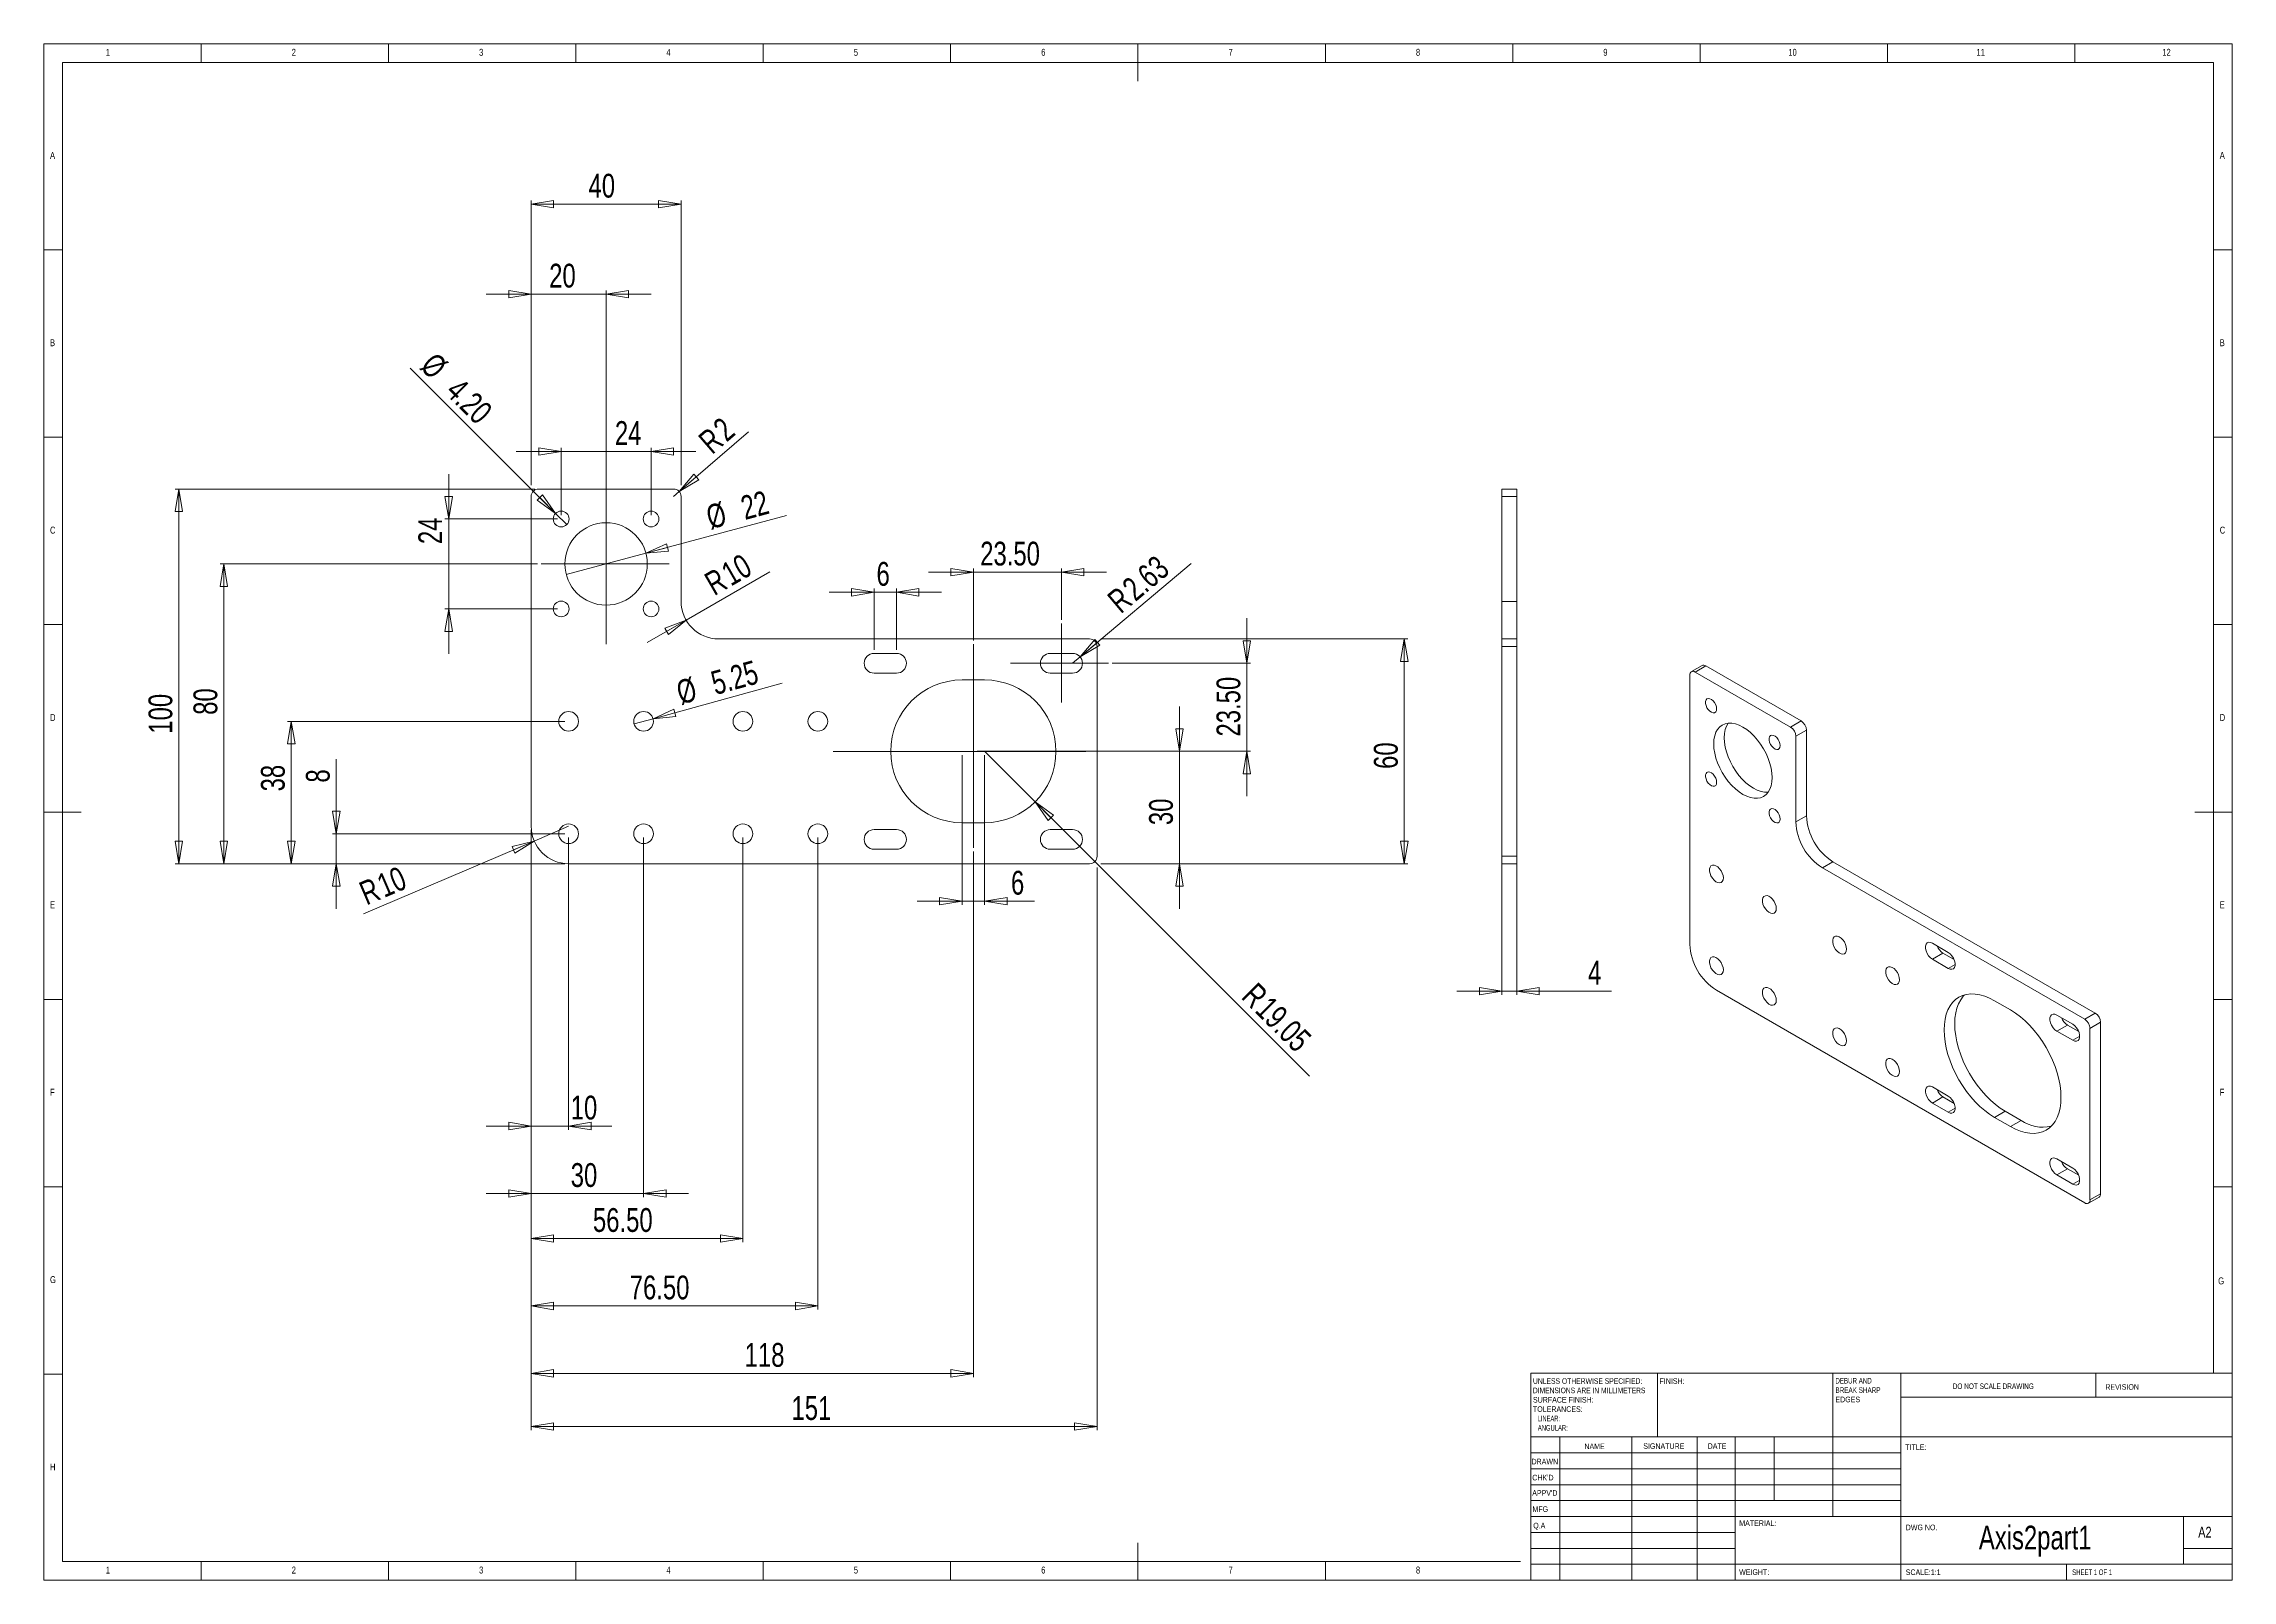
# Model space of a CAD drawing. Header units: millimetres. Extents: x 5 to 589, y 5 to 415.
import ezdxf

# ---------------------------------------------------------------- set-up
doc = ezdxf.new("R2010")
doc.units = ezdxf.units.MM
doc.layers.add('FORMAT', color=7, linetype='Continuous', lineweight=0)
doc.styles.add('SLDTEXTSTYLE0', font='TXT', dxfattribs={"width": 0.75})
doc.styles.add('SLDTEXTSTYLE1', font='TXT', dxfattribs={"width": 0.6375})
doc.styles.add('SLDTEXTSTYLE2', font='TXT', dxfattribs={"width": 0.6875})
doc.styles.add('SLDTEXTSTYLE3', font='TXT', dxfattribs={"width": 0.65625})
doc.styles.add('SLDTEXTSTYLE4', font='TXT', dxfattribs={"width": 0.675})
doc.styles.add('SLDTEXTSTYLE5', font='TXT', dxfattribs={"width": 0.72})
doc.styles.add('SLDTEXTSTYLE6', font='TXT', dxfattribs={"width": 0.708333})
doc.styles.add('SLDTEXTSTYLE7', font='TXT', dxfattribs={"width": 0.609375})
doc.styles.add('SLDTEXTSTYLE8', font='TXT', dxfattribs={"width": 0.625})
doc.dimstyles.new('SLDDIMSTYLE0', dxfattribs={"dimtxt": 6.35, "dimasz": 5.9944, "dimexe": 0, "dimexo": 0.0625, "dimgap": 1.5875, "dimtad": 1, "dimtoh": 1, "dimzin": 4, "dimdsep": 46, "dimtxsty": 'SLDTEXTSTYLE0', "dimblk1": 'CLOSED', "dimblk2": 'CLOSED', "dimsah": 1, "dimcen": 0.09, "dimadec": 0, "dimazin": 0, "dimtfac": 1, "dimtofl": 0, "dimtmove": 0, "dimatfit": 3, "dimldrblk": 'CLOSED', "dimfxl": 1, "dimtolj": 1, "dimtzin": 12, "dimarcsym": 0})
doc.dimstyles.new('SLDDIMSTYLE1', dxfattribs={"dimtxt": 6.35, "dimasz": 5.9944, "dimexe": 0, "dimexo": 0.0625, "dimgap": 1.5875, "dimtad": 1, "dimtoh": 1, "dimzin": 12, "dimdsep": 46, "dimtxsty": 'SLDTEXTSTYLE0', "dimblk1": 'CLOSED', "dimblk2": 'CLOSED', "dimsah": 1, "dimcen": 0.09, "dimadec": 0, "dimazin": 0, "dimtfac": 1, "dimtofl": 0, "dimtmove": 0, "dimatfit": 3, "dimldrblk": 'CLOSED', "dimfxl": 1, "dimtolj": 1, "dimtzin": 12, "dimarcsym": 0})
doc.dimstyles.new('SLDDIMSTYLE2', dxfattribs={"dimtxt": 6.35, "dimasz": 5.9944, "dimexe": 0, "dimexo": 0.0625, "dimgap": 1.5875, "dimtad": 1, "dimtoh": 1, "dimzin": 12, "dimdsep": 46, "dimtxsty": 'SLDTEXTSTYLE0', "dimblk1": 'CLOSED', "dimblk2": 'CLOSED', "dimsah": 1, "dimcen": 0.09, "dimadec": 0, "dimazin": 0, "dimtfac": 1, "dimtofl": 0, "dimtmove": 0, "dimatfit": 3, "dimldrblk": 'CLOSED', "dimfxl": 1, "dimtolj": 1, "dimtzin": 12, "dimarcsym": 0})
doc.dimstyles.new('SLDDIMSTYLE3', dxfattribs={"dimtxt": 6.35, "dimasz": 5.9944, "dimexe": 0, "dimexo": 0.0625, "dimgap": 1.5875, "dimtad": 1, "dimtoh": 1, "dimzin": 12, "dimdsep": 46, "dimtxsty": 'SLDTEXTSTYLE0', "dimblk1": 'CLOSED', "dimblk2": 'CLOSED', "dimsah": 1, "dimcen": 0.09, "dimadec": 0, "dimazin": 0, "dimtfac": 1, "dimtmove": 0, "dimatfit": 3, "dimldrblk": 'CLOSED', "dimfxl": 1, "dimtolj": 1, "dimtzin": 12, "dimarcsym": 0})
doc.dimstyles.new('SLDDIMSTYLE4', dxfattribs={"dimtxt": 6.35, "dimasz": 5.9944, "dimexe": 0, "dimexo": 0.0625, "dimgap": 1.5875, "dimtad": 1, "dimtoh": 1, "dimzin": 4, "dimdsep": 46, "dimtxsty": 'SLDTEXTSTYLE0', "dimblk1": 'CLOSED', "dimblk2": 'CLOSED', "dimsah": 1, "dimcen": 0.09, "dimadec": 0, "dimazin": 0, "dimtfac": 1, "dimtmove": 0, "dimatfit": 3, "dimldrblk": 'CLOSED', "dimfxl": 1, "dimtolj": 1, "dimtzin": 12, "dimarcsym": 0})
doc.dimstyles.new('SLDDIMSTYLE5', dxfattribs={"dimtxt": 6.35, "dimasz": 5.9944, "dimexe": 0, "dimexo": 0.0625, "dimgap": 1.5875, "dimtad": 1, "dimtoh": 1, "dimzin": 12, "dimdsep": 46, "dimtxsty": 'SLDTEXTSTYLE0', "dimblk1": 'CLOSED', "dimblk2": 'CLOSED', "dimsah": 1, "dimcen": 0.09, "dimadec": 0, "dimazin": 0, "dimtfac": 1, "dimtofl": 0, "dimtmove": 0, "dimatfit": 3, "dimldrblk": 'CLOSED', "dimfxl": 1, "dimtolj": 1, "dimtzin": 12, "dimarcsym": 0})

msp = doc.modelspace()

# ---------------------------------------------------------------- texts
at = {"color": 7, "linetype": 'Continuous', "lineweight": 0, "attachment_point": 1}
for s, insert, char_height, style in [('1', (21.583, 413.646), 1.852, 'SLDTEXTSTYLE0'), ('2', (71.167, 413.646), 1.852, 'SLDTEXTSTYLE0'), ('3', (121.167, 413.646), 1.852, 'SLDTEXTSTYLE0'), ('4', (171.167, 413.646), 1.852, 'SLDTEXTSTYLE0'), ('5', (221.167, 413.646), 1.852, 'SLDTEXTSTYLE0'), ('6', (271.167, 413.646), 1.852, 'SLDTEXTSTYLE0'), ('7', (321.167, 413.646), 1.852, 'SLDTEXTSTYLE0'), ('8', (371.167, 413.646), 1.852, 'SLDTEXTSTYLE0'), ('9', (421.167, 413.646), 1.852, 'SLDTEXTSTYLE0'), ('10', (470.542, 413.646), 1.8521, 'SLDTEXTSTYLE0'), ('11', (520.75, 413.646), 1.8521, 'SLDTEXTSTYLE0'), ('12', (570.333, 413.646), 1.8521, 'SLDTEXTSTYLE0'), ('A', (6.667, 386.146), 1.852, 'SLDTEXTSTYLE0'), ('A', (585.667, 386.146), 1.852, 'SLDTEXTSTYLE0'), ('B', (6.667, 336.146), 1.852, 'SLDTEXTSTYLE0'), ('B', (585.667, 336.146), 1.852, 'SLDTEXTSTYLE0'), ('C', (6.667, 286.146), 1.852, 'SLDTEXTSTYLE0'), ('C', (585.667, 286.146), 1.852, 'SLDTEXTSTYLE0'), ('D', (6.667, 236.146), 1.852, 'SLDTEXTSTYLE0'), ('D', (585.667, 236.146), 1.852, 'SLDTEXTSTYLE0'), ('E', (6.667, 186.146), 1.852, 'SLDTEXTSTYLE0'), ('E', (585.667, 186.146), 1.852, 'SLDTEXTSTYLE0'), ('F', (6.667, 136.146), 1.852, 'SLDTEXTSTYLE0'), ('F', (585.667, 136.146), 1.852, 'SLDTEXTSTYLE0'), ('G', (6.667, 86.146), 1.852, 'SLDTEXTSTYLE0'), ('G', (585.252, 85.802), 1.852, 'SLDTEXTSTYLE0'), ('FINISH:', (436.171, 58.902), 1.5, 'SLDTEXTSTYLE0'), ('DO NOT SCALE DRAWING', (514.415, 57.515), 1.5, 'SLDTEXTSTYLE2'), ('REVISION', (555.128, 57.317), 1.5, 'SLDTEXTSTYLE0'), ('NAME', (416.122, 41.484), 1.5, 'SLDTEXTSTYLE0'), ('SIGNATURE', (431.834, 41.544), 1.5, 'SLDTEXTSTYLE0'), ('DATE', (449.015, 41.559), 1.5, 'SLDTEXTSTYLE0'), ('TITLE:', (501.756, 41.261), 1.5, 'SLDTEXTSTYLE0'), ('H', (6.667, 36.146), 1.852, 'SLDTEXTSTYLE0'), ('DRAWN', (402.012, 37.412), 1.5, 'SLDTEXTSTYLE0'), ("CHK'D", (402.21, 33.137), 1.5, 'SLDTEXTSTYLE0'), ("APPV'D", (402.202, 29.047), 1.5, 'SLDTEXTSTYLE0'), ('MFG', (402.255, 24.716), 1.5, 'SLDTEXTSTYLE0'), ('Q.A', (402.469, 20.332), 1.5, 'SLDTEXTSTYLE0'), ('MATERIAL:', (457.446, 20.968), 1.5, 'SLDTEXTSTYLE0'), ('DWG NO.', (501.874, 19.851), 1.5, 'SLDTEXTSTYLE0'), ('Axis2part1', (521.383, 19.557), 6.35, 'SLDTEXTSTYLE0'), ('A2', (579.921, 19.266), 2.9104, 'SLDTEXTSTYLE0'), ('1', (21.583, 8.646), 1.852, 'SLDTEXTSTYLE0'), ('2', (71.167, 8.646), 1.852, 'SLDTEXTSTYLE0'), ('3', (121.167, 8.646), 1.852, 'SLDTEXTSTYLE0'), ('4', (171.167, 8.646), 1.852, 'SLDTEXTSTYLE0'), ('5', (221.167, 8.646), 1.852, 'SLDTEXTSTYLE0'), ('6', (271.167, 8.646), 1.852, 'SLDTEXTSTYLE0'), ('7', (321.167, 8.646), 1.852, 'SLDTEXTSTYLE0'), ('8', (371.167, 8.646), 1.852, 'SLDTEXTSTYLE0'), ('WEIGHT: ', (457.418, 7.932), 1.4986, 'SLDTEXTSTYLE0'), ('SCALE:1:1', (501.874, 7.883), 1.5, 'SLDTEXTSTYLE0'), ('SHEET 1 OF 1', (546.278, 7.883), 1.5, 'SLDTEXTSTYLE1')]:
    msp.add_mtext(s, dxfattribs=dict(at, insert=insert, char_height=char_height, style=style))

# ---------------------------------------------------------------- blocks, each defined once
blk = doc.blocks.new('SW_NOTE_0')
at = {"color": 0, "linetype": 'Continuous', "lineweight": 0, "char_height": 1.5, "attachment_point": 1}
for s, insert, style in [('DEBUR AND ', (0, 1.92), 'SLDTEXTSTYLE3'), ('BREAK SHARP ', (0, -0.58), 'SLDTEXTSTYLE4'), ('EDGES', (0, -3.08), 'SLDTEXTSTYLE0')]:
    blk.add_mtext(s, dxfattribs=dict(at, insert=insert, style=style))
blk = doc.blocks.new('SW_NOTE_1')
at = {"color": 0, "linetype": 'Continuous', "lineweight": 0, "char_height": 1.5, "attachment_point": 1}
for s, insert, style in [('UNLESS OTHERWISE SPECIFIED:', (0, 1.92), 'SLDTEXTSTYLE5'), ('TOLERANCES:', (0, -5.58), 'SLDTEXTSTYLE0'), ('SURFACE FINISH:', (0, -3.08), 'SLDTEXTSTYLE0'), ('DIMENSIONS ARE IN MILLIMETERS', (0, -0.58), 'SLDTEXTSTYLE6'), ('   ANGULAR:', (0, -10.58), 'SLDTEXTSTYLE8'), ('   LINEAR:', (0, -8.08), 'SLDTEXTSTYLE7')]:
    blk.add_mtext(s, dxfattribs=dict(at, insert=insert, style=style))
blk = doc.blocks.new('_Closed')
at = {"color": 0, "linetype": 'ByBlock', "lineweight": -2}
for p, q in [((-1, 0.166667), (0, 0)), ((-1, 0.166667), (-1, -0.166667)), ((0, 0), (-1, -0.166667)), ((0, 0), (-1, 0))]:
    blk.add_line(p, q, dxfattribs=at)
blk = doc.blocks.new('*D4')
at = {"layer": 'FORMAT'}
for p, q in [((253.06, 255.77), (253.06, 275.01)), ((276.56, 261.3), (276.56, 275.01)), ((253.06, 274.02), (241.07, 274.02)), ((276.56, 274.02), (253.06, 274.02)), ((276.56, 274.02), (288.55, 274.02))]:
    blk.add_line(p, q, dxfattribs=at)
at = {"layer": 'FORMAT', "xscale": 5.9944, "yscale": 5.9944}
for p, rotation in [((253.06, 274.02, 0.1), 360), ((276.56, 274.02, 0.1), 180)]:
    blk.add_blockref('_Closed', p, dxfattribs=dict(at, rotation=rotation))
at = {"layer": 'FORMAT', "insert": (254.89, 282.13), "char_height": 6.35, "attachment_point": 1, "style": 'SLDTEXTSTYLE0'}
blk.add_mtext('23.50', dxfattribs=at)
blk = doc.blocks.new('*D5')
at = {"layer": 'FORMAT'}
for p, q in [((135.06, 205.2), (135.06, 59.2)), ((253.06, 199.49), (253.06, 59.2)), ((253.06, 60.19), (135.06, 60.19))]:
    blk.add_line(p, q, dxfattribs=at)
at = {"layer": 'FORMAT', "xscale": 5.9944, "yscale": 5.9944, "rotation": 180}
blk.add_blockref('_Closed', (135.06, 60.19, 0.1), dxfattribs=at)
at = {"layer": 'FORMAT', "xscale": 5.9944, "yscale": 5.9944}
blk.add_blockref('_Closed', (253.06, 60.19, 0.1), dxfattribs=at)
at = {"layer": 'FORMAT', "insert": (192.04, 68.3), "char_height": 6.35, "attachment_point": 1, "style": 'SLDTEXTSTYLE0'}
blk.add_mtext('118', dxfattribs=at)
blk = doc.blocks.new('*D6')
at = {"layer": 'FORMAT'}
for p, q in [((326.06, 249.69), (326.06, 261.68)), ((290.07, 249.69), (327.05, 249.69)), ((326.06, 249.69), (326.06, 226.19)), ((284.04, 226.19), (327.05, 226.19)), ((326.06, 226.19), (326.06, 214.2))]:
    blk.add_line(p, q, dxfattribs=at)
at = {"layer": 'FORMAT', "xscale": 5.9944, "yscale": 5.9944}
for p, rotation in [((326.06, 249.69, 0.1), 270), ((326.06, 226.19, 0.1), 90)]:
    blk.add_blockref('_Closed', p, dxfattribs=dict(at, rotation=rotation))
at = {"layer": 'FORMAT', "insert": (317.95, 230.14), "char_height": 6.35, "attachment_point": 1, "rotation": 90, "style": 'SLDTEXTSTYLE0'}
blk.add_mtext('23.50', dxfattribs=at)
blk = doc.blocks.new('*D7')
at = {"layer": 'FORMAT'}
for p, q in [((136.75, 276.19), (52.07, 276.19)), ((53.06, 276.19), (53.06, 196.19)), ((144.07, 196.19), (52.07, 196.19))]:
    blk.add_line(p, q, dxfattribs=at)
at = {"layer": 'FORMAT', "xscale": 5.9944, "yscale": 5.9944}
for p, rotation in [((53.06, 276.19, 0.1), 90), ((53.06, 196.19, 0.1), 270)]:
    blk.add_blockref('_Closed', p, dxfattribs=dict(at, rotation=rotation))
at = {"layer": 'FORMAT', "insert": (44.95, 235.93), "char_height": 6.35, "attachment_point": 1, "rotation": 90, "style": 'SLDTEXTSTYLE0'}
blk.add_mtext('80', dxfattribs=at)
blk = doc.blocks.new('*D8')
at = {"layer": 'FORMAT'}
for p, q in [((287.05, 256.19), (369.05, 256.19)), ((368.06, 196.19), (368.06, 256.19)), ((287.05, 196.19), (369.05, 196.19))]:
    blk.add_line(p, q, dxfattribs=at)
at = {"layer": 'FORMAT', "xscale": 5.9944, "yscale": 5.9944}
for p, rotation in [((368.06, 256.19, -1.4), 90), ((368.06, 196.19, -1.4), 270)]:
    blk.add_blockref('_Closed', p, dxfattribs=dict(at, rotation=rotation))
at = {"layer": 'FORMAT', "insert": (359.95, 221.5), "char_height": 6.35, "attachment_point": 1, "rotation": 90, "style": 'SLDTEXTSTYLE0'}
blk.add_mtext('60', dxfattribs=at)
blk = doc.blocks.new('*D9')
at = {"layer": 'FORMAT'}
for p, q in [((135.06, 297.18), (135.06, 373.18)), ((175.06, 372.19), (135.06, 372.19)), ((175.06, 297.18), (175.06, 373.18))]:
    blk.add_line(p, q, dxfattribs=at)
at = {"layer": 'FORMAT', "xscale": 5.9944, "yscale": 5.9944, "rotation": 180}
blk.add_blockref('_Closed', (135.06, 372.19, -1.4), dxfattribs=at)
at = {"layer": 'FORMAT', "xscale": 5.9944, "yscale": 5.9944}
blk.add_blockref('_Closed', (175.06, 372.19, -1.4), dxfattribs=at)
at = {"layer": 'FORMAT', "insert": (150.37, 380.3), "char_height": 6.35, "attachment_point": 1, "style": 'SLDTEXTSTYLE0'}
blk.add_mtext('40', dxfattribs=at)
blk = doc.blocks.new('*D10')
at = {"layer": 'FORMAT'}
for q in [(198.74, 274.09), (166.02, 255.19)]:
    blk.add_line((176.4, 261.19), q, dxfattribs=at)
at = {"layer": 'FORMAT', "xscale": 5.9944, "yscale": 5.9944, "rotation": 30}
blk.add_blockref('_Closed', (176.4, 261.19, -1.4), dxfattribs=at)
at = {"layer": 'FORMAT', "char_height": 6.35, "attachment_point": 1, "rotation": 30, "style": 'SLDTEXTSTYLE0'}
for s, insert in [('R', (180.74, 273.06)), ('10', (185.19, 275.63))]:
    blk.add_mtext(s, dxfattribs=dict(at, insert=insert))
blk = doc.blocks.new('*D11')
at = {"layer": 'FORMAT'}
for q in [(203.18, 289.08), (144.44, 273.34)]:
    blk.add_line((165.69, 279.04), q, dxfattribs=at)
at = {"layer": 'FORMAT', "xscale": 5.9944, "yscale": 5.9944, "rotation": 195}
blk.add_blockref('_Closed', (165.69, 279.04, -1.4), dxfattribs=at)
at = {"layer": 'FORMAT', "char_height": 6.35, "attachment_point": 1, "rotation": 15, "style": 'SLDTEXTSTYLE0'}
for s, insert in [('%%c', (181.25, 291.56)), ('22', (190.49, 294.04))]:
    blk.add_mtext(s, dxfattribs=dict(at, insert=insert))
blk = doc.blocks.new('*D12')
at = {"layer": 'FORMAT'}
for p, q in [((135.06, 348.19), (123.07, 348.19)), ((135.06, 297.18), (135.06, 349.18)), ((155.06, 348.19), (135.06, 348.19)), ((155.06, 277.18), (155.06, 349.18)), ((155.06, 348.19), (167.05, 348.19))]:
    blk.add_line(p, q, dxfattribs=at)
at = {"layer": 'FORMAT', "xscale": 5.9944, "yscale": 5.9944}
for p, rotation in [((135.06, 348.19, -1.4), 360), ((155.06, 348.19, -1.4), 180)]:
    blk.add_blockref('_Closed', p, dxfattribs=dict(at, rotation=rotation))
at = {"layer": 'FORMAT', "insert": (139.87, 356.3), "char_height": 6.35, "attachment_point": 1, "style": 'SLDTEXTSTYLE0'}
blk.add_mtext('20', dxfattribs=at)
blk = doc.blocks.new('*D13')
at = {"layer": 'FORMAT'}
for p, q in [((135.06, 195.2), (135.06, 45.02)), ((286.06, 195.2), (286.06, 45.02)), ((135.06, 46.01), (286.06, 46.01))]:
    blk.add_line(p, q, dxfattribs=at)
at = {"layer": 'FORMAT', "xscale": 5.9944, "yscale": 5.9944}
for p, rotation in [((135.06, 46.01, -1.4), 180), ((286.06, 46.01, -1.4), 360)]:
    blk.add_blockref('_Closed', p, dxfattribs=dict(at, rotation=rotation))
at = {"layer": 'FORMAT', "insert": (204.53, 54.12), "char_height": 6.35, "attachment_point": 1, "style": 'SLDTEXTSTYLE0'}
blk.add_mtext('151', dxfattribs=at)
blk = doc.blocks.new('*D14')
at = {"layer": 'FORMAT'}
for p, q in [((308.06, 226.19), (308.06, 238.18)), ((254.05, 226.19), (309.05, 226.19)), ((308.06, 226.19), (308.06, 196.19)), ((287.05, 196.19), (309.05, 196.19)), ((308.06, 196.19), (308.06, 184.2))]:
    blk.add_line(p, q, dxfattribs=at)
at = {"layer": 'FORMAT', "xscale": 5.9944, "yscale": 5.9944}
for p, rotation in [((308.06, 226.19, -1.4), 270), ((308.06, 196.19, -1.4), 90)]:
    blk.add_blockref('_Closed', p, dxfattribs=dict(at, rotation=rotation))
at = {"layer": 'FORMAT', "insert": (299.95, 206.5), "char_height": 6.35, "attachment_point": 1, "rotation": 90, "style": 'SLDTEXTSTYLE0'}
blk.add_mtext('30', dxfattribs=at)
blk = doc.blocks.new('*D15')
at = {"layer": 'FORMAT'}
for p, q in [((250.06, 225.2), (250.06, 185.2)), ((256.06, 225.2), (256.06, 185.2)), ((250.06, 186.19), (238.07, 186.19)), ((250.06, 186.19), (256.06, 186.19)), ((256.06, 186.19), (269.38, 186.19))]:
    blk.add_line(p, q, dxfattribs=at)
at = {"layer": 'FORMAT', "xscale": 5.9944, "yscale": 5.9944}
blk.add_blockref('_Closed', (250.06, 186.19, -1.4), dxfattribs=at)
at = {"layer": 'FORMAT', "xscale": 5.9944, "yscale": 5.9944, "rotation": 180}
blk.add_blockref('_Closed', (256.06, 186.19, -1.4), dxfattribs=at)
at = {"layer": 'FORMAT', "insert": (263.11, 194.3), "char_height": 6.35, "attachment_point": 1, "style": 'SLDTEXTSTYLE0'}
blk.add_mtext('6', dxfattribs=at)
blk = doc.blocks.new('*D16')
at = {"layer": 'FORMAT'}
for p, q in [((226.56, 253.3), (226.56, 269.61)), ((232.56, 253.3), (232.56, 269.61)), ((226.56, 268.62), (214.57, 268.62)), ((226.56, 268.62), (232.56, 268.62)), ((232.56, 268.62), (244.55, 268.62))]:
    blk.add_line(p, q, dxfattribs=at)
at = {"layer": 'FORMAT', "xscale": 5.9944, "yscale": 5.9944}
blk.add_blockref('_Closed', (226.56, 268.62, -1.4), dxfattribs=at)
at = {"layer": 'FORMAT', "xscale": 5.9944, "yscale": 5.9944, "rotation": 180}
blk.add_blockref('_Closed', (232.56, 268.62, -1.4), dxfattribs=at)
at = {"layer": 'FORMAT', "insert": (227.22, 276.73), "char_height": 6.35, "attachment_point": 1, "style": 'SLDTEXTSTYLE0'}
blk.add_mtext('6', dxfattribs=at)
blk = doc.blocks.new('*D17')
at = {"layer": 'FORMAT'}
for q in [(102.78, 328.47), (144.55, 286.7)]:
    blk.add_line((141.58, 289.67), q, dxfattribs=at)
at = {"layer": 'FORMAT', "xscale": 5.9944, "yscale": 5.9944, "rotation": 315}
blk.add_blockref('_Closed', (141.58, 289.67, 2.6), dxfattribs=at)
at = {"layer": 'FORMAT', "char_height": 6.35, "attachment_point": 1, "rotation": 315, "style": 'SLDTEXTSTYLE0'}
for s, insert in [('%%c', (109.62, 333.06)), ('4.20', (116.39, 326.29))]:
    blk.add_mtext(s, dxfattribs=dict(at, insert=insert))
blk = doc.blocks.new('*D18')
at = {"layer": 'FORMAT'}
for p, q in [((143.06, 306.19), (131.07, 306.19)), ((143.06, 289.18), (143.06, 307.18)), ((143.06, 306.19), (167.06, 306.19)), ((167.06, 289.18), (167.06, 307.18)), ((167.06, 306.19), (179.05, 306.19))]:
    blk.add_line(p, q, dxfattribs=at)
at = {"layer": 'FORMAT', "xscale": 5.9944, "yscale": 5.9944}
blk.add_blockref('_Closed', (143.06, 306.19, 2.6), dxfattribs=at)
at = {"layer": 'FORMAT', "xscale": 5.9944, "yscale": 5.9944, "rotation": 180}
blk.add_blockref('_Closed', (167.06, 306.19, 2.6), dxfattribs=at)
at = {"layer": 'FORMAT', "insert": (157.41, 314.3), "char_height": 6.35, "attachment_point": 1, "style": 'SLDTEXTSTYLE0'}
blk.add_mtext('24', dxfattribs=at)
blk = doc.blocks.new('*D19')
at = {"layer": 'FORMAT'}
for p, q in [((113.06, 288.19), (113.06, 300.18)), ((142.07, 288.19), (112.07, 288.19)), ((113.06, 288.19), (113.06, 264.19)), ((142.07, 264.19), (112.07, 264.19)), ((113.06, 264.19), (113.06, 252.2))]:
    blk.add_line(p, q, dxfattribs=at)
at = {"layer": 'FORMAT', "xscale": 5.9944, "yscale": 5.9944}
for p, rotation in [((113.06, 288.19, 2.6), 270), ((113.06, 264.19, 2.6), 90)]:
    blk.add_blockref('_Closed', p, dxfattribs=dict(at, rotation=rotation))
at = {"layer": 'FORMAT', "insert": (104.95, 281.5), "char_height": 6.35, "attachment_point": 1, "rotation": 90, "style": 'SLDTEXTSTYLE0'}
blk.add_mtext('24', dxfattribs=at)
blk = doc.blocks.new('*D20')
at = {"layer": 'FORMAT'}
for q in [(145.06, 206.19), (90.32, 182.82)]:
    blk.add_line((135.87, 202.26), q, dxfattribs=at)
at = {"layer": 'FORMAT', "xscale": 5.9944, "yscale": 5.9944, "rotation": 23.117100278}
blk.add_blockref('_Closed', (135.87, 202.26, 2.4), dxfattribs=at)
at = {"layer": 'FORMAT', "char_height": 6.35, "attachment_point": 1, "rotation": 23.1171, "style": 'SLDTEXTSTYLE0'}
for s, insert in [('10', (93.33, 192.9)), ('R', (88.61, 190.88))]:
    blk.add_mtext(s, dxfattribs=dict(at, insert=insert))
blk = doc.blocks.new('*D21')
at = {"layer": 'FORMAT'}
for q in [(202.01, 244.35), (162.53, 233.49)]:
    blk.add_line((167.59, 234.88), q, dxfattribs=at)
at = {"layer": 'FORMAT', "xscale": 5.9944, "yscale": 5.9944, "rotation": 195.3823554166}
blk.add_blockref('_Closed', (167.59, 234.88, 2.6), dxfattribs=at)
at = {"layer": 'FORMAT', "char_height": 6.35, "attachment_point": 1, "rotation": 15.38236, "style": 'SLDTEXTSTYLE0'}
for s, insert in [('%%c', (173.3, 244.76)), ('5.25', (182.53, 247.3))]:
    blk.add_mtext(s, dxfattribs=dict(at, insert=insert))
blk = doc.blocks.new('*D22')
at = {"layer": 'FORMAT'}
for p, q in [((135.06, 205.2), (135.06, 125.2)), ((145.06, 203.2), (145.06, 125.2)), ((135.06, 126.19), (123.07, 126.19)), ((145.06, 126.19), (135.06, 126.19)), ((145.06, 126.19), (156.59, 126.19))]:
    blk.add_line(p, q, dxfattribs=at)
at = {"layer": 'FORMAT', "xscale": 5.9944, "yscale": 5.9944}
for p, rotation in [((135.06, 126.19, 2.6), 360), ((145.06, 126.19, 2.6), 180)]:
    blk.add_blockref('_Closed', p, dxfattribs=dict(at, rotation=rotation))
at = {"layer": 'FORMAT', "insert": (145.62, 134.3), "char_height": 6.35, "attachment_point": 1, "style": 'SLDTEXTSTYLE0'}
blk.add_mtext('10', dxfattribs=at)
blk = doc.blocks.new('*D23')
at = {"layer": 'FORMAT'}
for p, q in [((136.07, 296.19), (40.07, 296.19)), ((41.06, 296.19), (41.06, 196.19)), ((144.07, 196.19), (40.07, 196.19))]:
    blk.add_line(p, q, dxfattribs=at)
at = {"layer": 'FORMAT', "xscale": 5.9944, "yscale": 5.9944}
for p, rotation in [((41.06, 296.19, -1.4), 90), ((41.06, 196.19, -1.4), 270)]:
    blk.add_blockref('_Closed', p, dxfattribs=dict(at, rotation=rotation))
at = {"layer": 'FORMAT', "insert": (32.95, 230.9), "char_height": 6.35, "attachment_point": 1, "rotation": 90, "style": 'SLDTEXTSTYLE0'}
blk.add_mtext('100', dxfattribs=at)
blk = doc.blocks.new('*D24')
at = {"layer": 'FORMAT'}
for p, q in [((135.06, 205.2), (135.06, 77.2)), ((211.56, 203.2), (211.56, 77.2)), ((211.56, 78.19), (135.06, 78.19))]:
    blk.add_line(p, q, dxfattribs=at)
at = {"layer": 'FORMAT', "xscale": 5.9944, "yscale": 5.9944}
for p, rotation in [((135.06, 78.19, -1.4), 180), ((211.56, 78.19, -1.4), 360)]:
    blk.add_blockref('_Closed', p, dxfattribs=dict(at, rotation=rotation))
at = {"layer": 'FORMAT', "insert": (161.37, 86.3), "char_height": 6.35, "attachment_point": 1, "style": 'SLDTEXTSTYLE0'}
blk.add_mtext('76.50', dxfattribs=at)
blk = doc.blocks.new('*D25')
at = {"layer": 'FORMAT'}
for p, q in [((135.06, 205.2), (135.06, 95.2)), ((191.56, 203.2), (191.56, 95.2)), ((191.56, 96.19), (135.06, 96.19))]:
    blk.add_line(p, q, dxfattribs=at)
at = {"layer": 'FORMAT', "xscale": 5.9944, "yscale": 5.9944}
for p, rotation in [((135.06, 96.19, -1.4), 180), ((191.56, 96.19, -1.4), 360)]:
    blk.add_blockref('_Closed', p, dxfattribs=dict(at, rotation=rotation))
at = {"layer": 'FORMAT', "insert": (151.55, 104.3), "char_height": 6.35, "attachment_point": 1, "style": 'SLDTEXTSTYLE0'}
blk.add_mtext('56.50', dxfattribs=at)
blk = doc.blocks.new('*D26')
at = {"layer": 'FORMAT'}
for p, q in [((135.06, 205.2), (135.06, 107.2)), ((165.06, 203.2), (165.06, 107.2)), ((135.06, 108.19), (123.07, 108.19)), ((165.06, 108.19), (135.06, 108.19)), ((165.06, 108.19), (177.05, 108.19))]:
    blk.add_line(p, q, dxfattribs=at)
at = {"layer": 'FORMAT', "xscale": 5.9944, "yscale": 5.9944}
for p, rotation in [((135.06, 108.19, -1.4), 360), ((165.06, 108.19, -1.4), 180)]:
    blk.add_blockref('_Closed', p, dxfattribs=dict(at, rotation=rotation))
at = {"layer": 'FORMAT', "insert": (145.62, 116.3), "char_height": 6.35, "attachment_point": 1, "style": 'SLDTEXTSTYLE0'}
blk.add_mtext('30', dxfattribs=at)
blk = doc.blocks.new('*D27')
at = {"layer": 'FORMAT'}
for p, q in [((83.06, 204.19), (83.06, 224.13)), ((144.07, 204.19), (82.07, 204.19)), ((83.06, 204.19), (83.06, 196.19)), ((144.07, 196.19), (82.07, 196.19)), ((83.06, 196.19), (83.06, 184.2))]:
    blk.add_line(p, q, dxfattribs=at)
at = {"layer": 'FORMAT', "xscale": 5.9944, "yscale": 5.9944}
for p, rotation in [((83.06, 204.19, -1.4), 270), ((83.06, 196.19, -1.4), 90)]:
    blk.add_blockref('_Closed', p, dxfattribs=dict(at, rotation=rotation))
at = {"layer": 'FORMAT', "insert": (74.95, 217.85), "char_height": 6.35, "attachment_point": 1, "rotation": 90, "style": 'SLDTEXTSTYLE0'}
blk.add_mtext('8', dxfattribs=at)
blk = doc.blocks.new('*D28')
at = {"layer": 'FORMAT'}
for p, q in [((144.07, 234.19), (70.07, 234.19)), ((71.06, 234.19), (71.06, 196.19)), ((144.07, 196.19), (70.07, 196.19))]:
    blk.add_line(p, q, dxfattribs=at)
at = {"layer": 'FORMAT', "xscale": 5.9944, "yscale": 5.9944}
for p, rotation in [((71.06, 234.19, -1.4), 90), ((71.06, 196.19, -1.4), 270)]:
    blk.add_blockref('_Closed', p, dxfattribs=dict(at, rotation=rotation))
at = {"layer": 'FORMAT', "insert": (62.95, 215.5), "char_height": 6.35, "attachment_point": 1, "rotation": 90, "style": 'SLDTEXTSTYLE0'}
blk.add_mtext('38', dxfattribs=at)
blk = doc.blocks.new('*D29')
at = {"layer": 'FORMAT'}
for q in [(256.06, 226.19), (342.76, 139.49)]:
    blk.add_line((269.53, 212.72), q, dxfattribs=at)
at = {"layer": 'FORMAT', "xscale": 5.9944, "yscale": 5.9944, "rotation": 135}
blk.add_blockref('_Closed', (269.53, 212.72, -1.4), dxfattribs=at)
at = {"layer": 'FORMAT', "char_height": 6.35, "attachment_point": 1, "rotation": 315, "style": 'SLDTEXTSTYLE0'}
for s, insert in [('R', (328.81, 164.9)), ('19.05', (332.44, 161.27))]:
    blk.add_mtext(s, dxfattribs=dict(at, insert=insert))
blk = doc.blocks.new('*D30')
at = {"layer": 'FORMAT'}
for q in [(311.19, 276.31), (279.56, 249.69)]:
    blk.add_line((281.57, 251.38), q, dxfattribs=at)
at = {"layer": 'FORMAT', "xscale": 5.9944, "yscale": 5.9944, "rotation": 220.0945405459}
blk.add_blockref('_Closed', (281.57, 251.38, -1.4), dxfattribs=at)
at = {"layer": 'FORMAT', "char_height": 6.35, "attachment_point": 1, "rotation": 40.09454, "style": 'SLDTEXTSTYLE0'}
for s, insert in [('2.63', (292.24, 270.87)), ('R', (288.31, 267.56))]:
    blk.add_mtext(s, dxfattribs=dict(at, insert=insert))
blk = doc.blocks.new('*D31')
at = {"layer": 'FORMAT'}
for q in [(193.04, 311.46), (173.06, 294.19)]:
    blk.add_line((174.58, 295.5), q, dxfattribs=at)
at = {"layer": 'FORMAT', "xscale": 5.9944, "yscale": 5.9944, "rotation": 220.8411539539}
blk.add_blockref('_Closed', (174.58, 295.5, -1.4), dxfattribs=at)
at = {"layer": 'FORMAT', "char_height": 6.35, "attachment_point": 1, "rotation": 40.84115, "style": 'SLDTEXTSTYLE0'}
for s, insert in [('R', (179.19, 310.01)), ('2', (183.08, 313.38))]:
    blk.add_mtext(s, dxfattribs=dict(at, insert=insert))
blk = doc.blocks.new('*D32')
at = {"layer": 'FORMAT'}
for p, q in [((394.09, 197.2), (394.09, 161.2)), ((398.09, 197.2), (398.09, 161.2)), ((394.09, 162.19), (382.1, 162.19)), ((394.09, 162.19), (398.09, 162.19)), ((398.09, 162.19), (423.36, 162.19))]:
    blk.add_line(p, q, dxfattribs=at)
at = {"layer": 'FORMAT', "xscale": 5.9944, "yscale": 5.9944}
for p, rotation in [((394.09, 162.19, -35.4), 360), ((398.09, 162.19, -35.4), 180)]:
    blk.add_blockref('_Closed', p, dxfattribs=dict(at, rotation=rotation))
at = {"layer": 'FORMAT', "insert": (417.08, 170.3), "char_height": 6.35, "attachment_point": 1, "style": 'SLDTEXTSTYLE0'}
blk.add_mtext('4', dxfattribs=at)

# ---------------------------------------------------------------- dimensions: what is measured, and where the dimension line sits
at = {"layer": 'FORMAT'}
for base, p1, p2, dimstyle, picture, middle in [((135.063, 372.188), (175.063, 296.188), (135.063, 296.188), 'SLDDIMSTYLE1', '*D9', (155.063, 372.188)), ((135.063, 348.188), (155.063, 276.188), (135.063, 296.188), 'SLDDIMSTYLE1', '*D12', (144.56, 348.188)), ((167.063, 306.188), (143.063, 288.188), (167.063, 288.188), 'SLDDIMSTYLE1', '*D18', (162.103, 306.188)), ((253.063, 274.017), (276.563, 260.311), (253.063, 254.78), 'SLDDIMSTYLE0', '*D4', (265.452, 274.017)), ((232.563, 268.621), (226.563, 252.313), (232.563, 252.313), 'SLDDIMSTYLE1', '*D16', (229.563, 268.621)), ((256.063, 186.188), (250.063, 226.188), (256.063, 226.188), 'SLDDIMSTYLE1', '*D15', (265.452, 186.188)), ((135.063, 126.188), (145.063, 204.188), (135.063, 206.188), 'SLDDIMSTYLE1', '*D22', (150.307, 126.188)), ((135.063, 108.188), (165.063, 204.188), (135.063, 206.188), 'SLDDIMSTYLE1', '*D26', (150.307, 108.188)), ((135.063, 60.19), (253.063, 200.476), (135.063, 206.188), 'SLDDIMSTYLE1', '*D5', (199.08, 60.19)), ((135.063, 78.188), (211.563, 204.188), (135.063, 206.188), 'SLDDIMSTYLE0', '*D24', (171.928, 78.188)), ((135.063, 96.188), (191.563, 204.188), (135.063, 206.188), 'SLDDIMSTYLE0', '*D25', (162.103, 96.188)), ((286.063, 46.013), (135.063, 196.188), (286.063, 196.188), 'SLDDIMSTYLE1', '*D13', (211.563, 46.013)), ((398.093, 162.188), (394.093, 198.188), (398.093, 198.188), 'SLDDIMSTYLE1', '*D32', (419.427, 162.188))]:
    dim = msp.add_linear_dim(base=base, p1=p1, p2=p2, dimstyle=dimstyle, dxfattribs=at)
    dim.commit()
    dim.dimension.update_dxf_attribs({"geometry": picture, "text_midpoint": middle, "dimtype": 160})
for p1, p2, dimstyle, picture, middle in [((144.548, 286.703), (141.578, 289.673), 'SLDDIMSTYLE4', '*D17', (112.888, 318.363)), ((144.438, 273.341), (165.688, 279.035), 'SLDDIMSTYLE3', '*D11', (192.801, 286.3)), ((162.532, 233.492), (167.594, 234.884), 'SLDDIMSTYLE3', '*D21', (188.443, 240.62))]:
    dim = msp.add_diameter_dim_2p(p1=p1, p2=p2, dimstyle=dimstyle, dxfattribs=at)
    dim.commit()
    dim.dimension.update_dxf_attribs({"geometry": picture, "text_midpoint": middle, "dimtype": 163})
for center, mpoint, dimstyle, picture, middle in [((173.063, 294.188), (174.576, 295.496), 'SLDDIMSTYLE5', '*D31', (188.567, 307.59)), ((185.063, 266.188), (176.403, 261.188), 'SLDDIMSTYLE2', '*D10', (191.081, 269.663)), ((279.563, 249.688), (281.571, 251.379), 'SLDDIMSTYLE5', '*D30', (302.051, 268.621)), ((256.063, 226.188), (269.534, 212.718), 'SLDDIMSTYLE5', '*D29', (332.443, 149.808)), ((145.063, 206.188), (135.866, 202.262), 'SLDDIMSTYLE5', '*D20', (98.231, 186.196))]:
    dim = msp.add_radius_dim(center=center, mpoint=mpoint, dimstyle=dimstyle, dxfattribs=at)
    dim.commit()
    dim.dimension.update_dxf_attribs({"geometry": picture, "text_midpoint": middle, "dimtype": 164})
for base, p1, p2, dimstyle, picture, middle in [((113.063, 264.188), (143.063, 288.188), (143.063, 264.188), 'SLDDIMSTYLE1', '*D19', (113.063, 286.188)), ((41.063, 196.188), (137.063, 296.188), (145.063, 196.188), 'SLDDIMSTYLE1', '*D23', (41.063, 237.938)), ((53.063, 196.188), (137.736, 276.188), (145.063, 196.188), 'SLDDIMSTYLE1', '*D7', (53.063, 240.62)), ((326.063, 226.188), (289.084, 249.688), (283.05, 226.188), 'SLDDIMSTYLE0', '*D6', (326.063, 240.702)), ((368.063, 256.188), (286.063, 196.188), (286.063, 256.188), 'SLDDIMSTYLE1', '*D8', (368.063, 226.188)), ((71.063, 196.188), (145.063, 234.188), (145.063, 196.188), 'SLDDIMSTYLE1', '*D28', (71.063, 220.194)), ((308.059, 196.188), (253.063, 226.188), (286.063, 196.188), 'SLDDIMSTYLE1', '*D14', (308.059, 211.188)), ((83.063, 196.188), (145.063, 204.188), (145.063, 196.188), 'SLDDIMSTYLE1', '*D27', (83.063, 220.194))]:
    dim = msp.add_linear_dim(base=base, p1=p1, p2=p2, angle=90, dimstyle=dimstyle, dxfattribs=at)
    dim.commit()
    dim.dimension.update_dxf_attribs({"geometry": picture, "text_midpoint": middle, "dimtype": 160})

# ---------------------------------------------------------------- linework, layer by layer
at = {"color": 7, "linetype": 'Continuous', "lineweight": 0}
for p, q in [((589, 415), (5, 415)), ((5, 415), (5, 5)), ((47, 410), (47, 415)), ((97, 415), (97, 410)), ((147, 410), (147, 415)), ((197, 415), (197, 410)), ((247, 410), (247, 415)), ((297, 415), (297, 405)), ((347, 410), (347, 415)), ((397, 415), (397, 410)), ((447, 410), (447, 415)), ((497, 415), (497, 410)), ((547, 410), (547, 415)), ((589, 5), (589, 415)), ((584, 410), (10, 410)), ((10, 410), (10, 10)), ((584, 60.25), (584, 410)), ((10, 360), (5, 360)), ((584, 360), (589, 360)), ((5, 310), (10, 310)), ((589, 310), (584, 310)), ((10, 260), (5, 260)), ((584, 260), (589, 260)), ((5, 210), (15, 210)), ((589, 210), (579, 210)), ((10, 160), (5, 160)), ((584, 160), (589, 160)), ((5, 110), (10, 110)), ((589, 110), (584, 110)), ((10, 60), (5, 60)), ((401.8, 60.25), (589, 60.25)), ((401.8, 60.25), (401.8, 5)), ((435.6, 43.25), (435.6, 60.25)), ((482.4, 60.25), (482.4, 22)), ((500.6, 60.25), (500.6, 5)), ((552.6, 53.875), (552.6, 60.25)), ((589, 53.875), (500.6, 53.875)), ((589, 43.25), (401.8, 43.25)), ((409.6, 43.25), (409.6, 5)), ((428.791, 43.25), (428.791, 5)), ((446.199, 43.25), (446.199, 5)), ((456.4, 5), (456.4, 43.25)), ((466.8, 26.25), (466.8, 43.25)), ((500.6, 39), (401.8, 39)), ((500.6, 34.75), (401.8, 34.75)), ((500.6, 30.5), (401.8, 30.5)), ((500.6, 26.25), (401.8, 26.25)), ((456.4, 22), (401.8, 22)), ((456.4, 17.75), (401.8, 17.75)), ((456.4, 22), (589, 22)), ((576, 9.25), (576, 22)), ((297, 5), (297, 15)), ((456.4, 13.5), (401.8, 13.5)), ((589, 13.5), (576, 13.5)), ((10, 10), (399.055, 10)), ((47, 5), (47, 10)), ((97, 10), (97, 5)), ((147, 5), (147, 10)), ((197, 10), (197, 5)), ((247, 5), (247, 10)), ((347, 5), (347, 10)), ((401.8, 9.25), (589, 9.25)), ((544.8, 5), (544.8, 9.25)), ((5, 5), (589, 5))]:
    msp.add_line(p, q, dxfattribs=at)
at = {"color": 7, "linetype": 'Continuous', "lineweight": 15}
for p, q in [((135.063, 294.188), (135.063, 206.188)), ((173.063, 296.188), (137.063, 296.188)), ((175.063, 266.188), (175.063, 294.188)), ((394.093, 296.188), (398.093, 296.188)), ((394.093, 294.188), (394.093, 296.188)), ((398.093, 294.188), (394.093, 294.188)), ((394.093, 266.188), (394.093, 294.188)), ((398.093, 296.188), (398.093, 294.188)), ((398.093, 266.188), (398.093, 294.188)), ((394.093, 266.188), (398.093, 266.188)), ((394.093, 256.188), (394.093, 266.188)), ((398.093, 256.188), (398.093, 266.188)), ((284.063, 256.188), (185.063, 256.188)), ((232.563, 252.313), (226.563, 252.313)), ((279.563, 252.313), (273.563, 252.313)), ((286.063, 198.188), (286.063, 254.188)), ((394.093, 256.188), (398.093, 256.188)), ((394.093, 254.188), (394.093, 256.188)), ((398.093, 254.188), (394.093, 254.188)), ((394.093, 198.188), (394.093, 254.188)), ((398.093, 256.188), (398.093, 254.188)), ((398.093, 198.188), (398.093, 254.188)), ((226.563, 247.063), (232.563, 247.063)), ((273.563, 247.063), (279.563, 247.063)), ((444.272, 246.541), (444.272, 174.686)), ((447.515, 249.09), (444.686, 247.457)), ((448.515, 248.991), (445.686, 247.358)), ((471.142, 232.663), (445.686, 247.358)), ((473.971, 234.295), (448.515, 248.991)), ((256.063, 245.238), (250.063, 245.238)), ((471.142, 232.663), (473.971, 234.295)), ((475.385, 231.846), (472.556, 230.213)), ((472.556, 207.35), (472.556, 230.213)), ((475.385, 208.983), (475.385, 231.846)), ((232.563, 205.313), (226.563, 205.313)), ((250.063, 207.138), (256.063, 207.138)), ((279.563, 205.313), (273.563, 205.313)), ((472.556, 207.35), (475.385, 208.983)), ((226.563, 200.063), (232.563, 200.063)), ((273.563, 200.063), (279.563, 200.063)), ((145.063, 196.188), (284.063, 196.188)), ((394.093, 198.188), (398.093, 198.188)), ((394.093, 196.188), (394.093, 198.188)), ((398.093, 196.188), (394.093, 196.188)), ((398.093, 198.188), (398.093, 196.188)), ((479.627, 195.103), (482.456, 196.735)), ((549.631, 154.69), (479.627, 195.103)), ((552.459, 156.323), (482.456, 196.735)), ((513.215, 172.549), (508.972, 174.998)), ((508.972, 170.711), (511.801, 172.344)), ((508.972, 170.711), (513.215, 168.262)), ((511.801, 172.344), (514.796, 170.615)), ((513.215, 168.262), (515.071, 169.333)), ((451.343, 162.438), (549.631, 105.698)), ((529.832, 157.179), (525.589, 159.628)), ((546.449, 153.363), (542.206, 155.812)), ((542.206, 151.526), (545.035, 153.158)), ((545.035, 153.158), (548.03, 151.429)), ((549.631, 154.69), (552.459, 156.323)), ((553.874, 153.874), (551.045, 152.241)), ((551.045, 106.515), (551.045, 152.241)), ((553.874, 108.147), (553.874, 153.874)), ((542.206, 151.526), (546.449, 149.076)), ((546.449, 149.076), (548.305, 150.148)), ((513.215, 134.171), (508.972, 136.621)), ((508.972, 132.334), (511.801, 133.967)), ((508.972, 132.334), (513.215, 129.885)), ((511.801, 133.967), (514.796, 132.237)), ((513.215, 129.885), (515.071, 130.956)), ((525.589, 128.518), (528.418, 130.151)), ((525.589, 128.518), (529.832, 126.069)), ((528.418, 130.151), (532.66, 127.702)), ((529.832, 126.069), (532.66, 127.702)), ((546.449, 114.986), (542.206, 117.435)), ((542.206, 113.148), (545.035, 114.781)), ((542.206, 113.148), (546.449, 110.699)), ((545.035, 114.781), (548.03, 113.052)), ((546.449, 110.699), (548.305, 111.77)), ((550.631, 105.599), (553.459, 107.232)), ((551.045, 106.515), (553.874, 108.147))]:
    msp.add_line(p, q, dxfattribs=at)
at = {"color": 7, "linetype": 'Continuous', "lineweight": 15, "flags": 128}
for points in [[(451.414, 237.519), (451.348, 238.063), (451.156, 238.634), (450.855, 239.183), (450.471, 239.659), (450.04, 240.022), (449.599, 240.239), (449.187, 240.29), (448.84, 240.171), (448.591, 239.893), (448.461, 239.48), (448.461, 238.969), (448.591, 238.405), (448.84, 237.839), (449.187, 237.32), (449.599, 236.895), (450.04, 236.602), (450.471, 236.467), (450.855, 236.501), (451.156, 236.702), (451.348, 237.052), (451.414, 237.519)], [(466.192, 219.189), (466.126, 220.4), (465.927, 221.667), (465.6, 222.968), (465.15, 224.282), (464.585, 225.585), (463.914, 226.856), (463.149, 228.072), (462.303, 229.213), (461.391, 230.259), (460.427, 231.193), (459.43, 231.999), (458.414, 232.661), (457.399, 233.171), (456.401, 233.518), (455.438, 233.696), (454.525, 233.703), (453.679, 233.539), (452.914, 233.206), (452.243, 232.71), (451.678, 232.059), (451.228, 231.265), (450.901, 230.341), (450.703, 229.304), (450.636, 228.17), (450.703, 226.959), (450.901, 225.692), (451.228, 224.391), (451.678, 223.077), (452.243, 221.774), (452.914, 220.503), (453.679, 219.287), (454.525, 218.146), (455.438, 217.1), (456.401, 216.166), (457.399, 215.361), (458.414, 214.698), (459.43, 214.188), (460.427, 213.841), (461.391, 213.663), (462.303, 213.656), (463.149, 213.82), (463.914, 214.153), (464.585, 214.649), (465.15, 215.3), (465.6, 216.094), (465.927, 217.018), (466.126, 218.055), (466.192, 219.189)], [(454.514, 233.702), (454.507, 233.692), (454.057, 232.898), (453.73, 231.974), (453.531, 230.937), (453.465, 229.803), (453.531, 228.592), (453.73, 227.325), (454.057, 226.024), (454.507, 224.71), (455.072, 223.407), (455.743, 222.136), (456.508, 220.92), (457.354, 219.779), (458.266, 218.732), (459.23, 217.799), (460.227, 216.993), (461.243, 216.33), (462.258, 215.821), (463.256, 215.474), (464.219, 215.296), (465.132, 215.289), (465.143, 215.29)], [(468.384, 227.722), (468.319, 228.266), (468.126, 228.837), (467.825, 229.386), (467.442, 229.863), (467.011, 230.225), (466.569, 230.442), (466.157, 230.493), (465.811, 230.374), (465.562, 230.096), (465.431, 229.683), (465.431, 229.172), (465.562, 228.608), (465.811, 228.042), (466.157, 227.523), (466.569, 227.099), (467.011, 226.806), (467.442, 226.67), (467.825, 226.704), (468.126, 226.905), (468.319, 227.255), (468.384, 227.722)], [(451.414, 217.922), (451.348, 218.466), (451.156, 219.037), (450.855, 219.586), (450.471, 220.062), (450.04, 220.425), (449.599, 220.642), (449.187, 220.693), (448.84, 220.574), (448.591, 220.296), (448.461, 219.883), (448.461, 219.372), (448.591, 218.808), (448.84, 218.242), (449.187, 217.723), (449.599, 217.298), (450.04, 217.005), (450.471, 216.87), (450.855, 216.904), (451.156, 217.105), (451.348, 217.455), (451.414, 217.922)], [(468.384, 208.125), (468.319, 208.669), (468.126, 209.24), (467.825, 209.789), (467.442, 210.266), (467.011, 210.628), (466.569, 210.845), (466.157, 210.896), (465.811, 210.777), (465.562, 210.499), (465.431, 210.086), (465.431, 209.575), (465.562, 209.011), (465.811, 208.445), (466.157, 207.926), (466.569, 207.502), (467.011, 207.209), (467.442, 207.073), (467.825, 207.107), (468.126, 207.308), (468.319, 207.658), (468.384, 208.125)], [(453.199, 192.395), (453.131, 193.013), (452.929, 193.665), (452.61, 194.302), (452.197, 194.877), (451.721, 195.347), (451.217, 195.678), (450.722, 195.845), (450.273, 195.836), (449.903, 195.651), (449.641, 195.304), (449.504, 194.82), (449.504, 194.237), (449.641, 193.596), (449.903, 192.945), (450.273, 192.334), (450.722, 191.806), (451.217, 191.402), (451.721, 191.15), (452.197, 191.071), (452.61, 191.169), (452.929, 191.438), (453.131, 191.857), (453.199, 192.395)], [(467.341, 184.231), (467.273, 184.849), (467.071, 185.501), (466.752, 186.138), (466.339, 186.713), (465.863, 187.183), (465.359, 187.514), (464.864, 187.681), (464.415, 187.672), (464.045, 187.487), (463.783, 187.14), (463.646, 186.656), (463.646, 186.072), (463.783, 185.432), (464.045, 184.781), (464.415, 184.17), (464.864, 183.642), (465.359, 183.237), (465.863, 182.986), (466.339, 182.907), (466.752, 183.005), (467.071, 183.274), (467.273, 183.693), (467.341, 184.231)], [(486.08, 173.414), (486.011, 174.032), (485.81, 174.684), (485.491, 175.32), (485.078, 175.895), (484.601, 176.366), (484.097, 176.697), (483.602, 176.864), (483.153, 176.854), (482.784, 176.669), (482.521, 176.322), (482.385, 175.839), (482.385, 175.255), (482.521, 174.614), (482.784, 173.964), (483.153, 173.352), (483.602, 172.825), (484.097, 172.42), (484.601, 172.169), (485.078, 172.089), (485.491, 172.187), (485.81, 172.456), (486.011, 172.875), (486.08, 173.414)], [(508.972, 174.998), (508.449, 175.213), (507.969, 175.237), (507.57, 175.068), (507.284, 174.72), (507.135, 174.22), (507.135, 173.61), (507.284, 172.939), (507.57, 172.261), (507.969, 171.631), (508.449, 171.1), (508.972, 170.711)], [(453.199, 167.899), (453.131, 168.517), (452.929, 169.169), (452.61, 169.806), (452.197, 170.381), (451.721, 170.851), (451.217, 171.182), (450.722, 171.349), (450.273, 171.34), (449.903, 171.155), (449.641, 170.807), (449.504, 170.324), (449.504, 169.74), (449.641, 169.1), (449.903, 168.449), (450.273, 167.837), (450.722, 167.31), (451.217, 166.905), (451.721, 166.654), (452.197, 166.575), (452.61, 166.673), (452.929, 166.941), (453.131, 167.361), (453.199, 167.899)], [(513.215, 168.262), (513.738, 168.047), (514.219, 168.023), (514.618, 168.192), (514.903, 168.54), (515.052, 169.04), (515.052, 169.65), (514.903, 170.321), (514.618, 170.999), (514.219, 171.629), (513.738, 172.16), (513.215, 172.549)], [(500.222, 165.25), (500.153, 165.868), (499.952, 166.519), (499.633, 167.156), (499.22, 167.731), (498.743, 168.202), (498.239, 168.533), (497.744, 168.7), (497.295, 168.69), (496.926, 168.505), (496.663, 168.158), (496.527, 167.675), (496.527, 167.091), (496.663, 166.45), (496.926, 165.8), (497.295, 165.188), (497.744, 164.66), (498.239, 164.256), (498.743, 164.005), (499.22, 163.925), (499.633, 164.023), (499.952, 164.292), (500.153, 164.711), (500.222, 165.25)], [(467.341, 159.735), (467.273, 160.353), (467.071, 161.005), (466.752, 161.642), (466.339, 162.217), (465.863, 162.687), (465.359, 163.018), (464.864, 163.185), (464.415, 163.176), (464.045, 162.99), (463.783, 162.643), (463.646, 162.16), (463.646, 161.576), (463.783, 160.935), (464.045, 160.285), (464.415, 159.673), (464.864, 159.146), (465.359, 158.741), (465.863, 158.49), (466.339, 158.41), (466.752, 158.509), (467.071, 158.777), (467.273, 159.196), (467.341, 159.735)], [(525.589, 159.628), (524.269, 160.316), (522.961, 160.846), (521.679, 161.216), (520.435, 161.42), (519.24, 161.457), (518.106, 161.327), (517.044, 161.031), (516.064, 160.571), (515.177, 159.952), (514.389, 159.181), (513.71, 158.264), (513.144, 157.21), (512.699, 156.03), (512.378, 154.735), (512.184, 153.337), (512.119, 151.849), (512.184, 150.287), (512.378, 148.665), (512.699, 146.999), (513.144, 145.305), (513.71, 143.599), (514.389, 141.897), (515.177, 140.216), (516.064, 138.573), (517.044, 136.982), (518.106, 135.46), (519.24, 134.02), (520.435, 132.678), (521.679, 131.445), (522.961, 130.334), (524.269, 129.355), (525.589, 128.518)], [(517.585, 161.205), (517.218, 160.814), (516.538, 159.897), (515.973, 158.843), (515.527, 157.663), (515.206, 156.367), (515.012, 154.969), (514.947, 153.482), (515.012, 151.92), (515.206, 150.298), (515.527, 148.632), (515.973, 146.938), (516.538, 145.231), (517.218, 143.53), (518.005, 141.849), (518.893, 140.205), (519.872, 138.615), (520.934, 137.093), (522.068, 135.653), (523.263, 134.311), (524.508, 133.078), (525.79, 131.967), (527.098, 130.988), (528.418, 130.151)], [(486.08, 148.918), (486.011, 149.536), (485.81, 150.187), (485.491, 150.824), (485.078, 151.399), (484.601, 151.87), (484.097, 152.201), (483.602, 152.368), (483.153, 152.358), (482.784, 152.173), (482.521, 151.826), (482.385, 151.343), (482.385, 150.759), (482.521, 150.118), (482.784, 149.468), (483.153, 148.856), (483.602, 148.328), (484.097, 147.924), (484.601, 147.673), (485.078, 147.593), (485.491, 147.691), (485.81, 147.96), (486.011, 148.379), (486.08, 148.918)], [(529.832, 126.069), (531.152, 125.381), (532.46, 124.851), (533.742, 124.481), (534.987, 124.277), (536.182, 124.24), (537.316, 124.37), (538.378, 124.666), (539.357, 125.126), (540.245, 125.745), (541.032, 126.516), (541.712, 127.433), (542.277, 128.487), (542.722, 129.667), (543.044, 130.962), (543.238, 132.36), (543.302, 133.848), (543.238, 135.41), (543.044, 137.032), (542.722, 138.698), (542.277, 140.392), (541.712, 142.098), (541.032, 143.8), (540.245, 145.481), (539.357, 147.124), (538.378, 148.715), (537.316, 150.237), (536.182, 151.677), (534.987, 153.019), (533.742, 154.252), (532.46, 155.363), (531.152, 156.342), (529.832, 157.179)], [(542.206, 155.812), (541.683, 156.027), (541.203, 156.051), (540.804, 155.882), (540.518, 155.534), (540.369, 155.035), (540.369, 154.425), (540.518, 153.753), (540.804, 153.075), (541.203, 152.445), (541.683, 151.914), (542.206, 151.526)], [(546.449, 149.076), (546.972, 148.861), (547.453, 148.837), (547.852, 149.006), (548.137, 149.355), (548.286, 149.854), (548.286, 150.464), (548.137, 151.135), (547.852, 151.814), (547.453, 152.444), (546.972, 152.974), (546.449, 153.363)], [(500.222, 140.754), (500.153, 141.372), (499.952, 142.023), (499.633, 142.66), (499.22, 143.235), (498.743, 143.706), (498.239, 144.037), (497.744, 144.204), (497.295, 144.194), (496.926, 144.009), (496.663, 143.662), (496.527, 143.178), (496.527, 142.595), (496.663, 141.954), (496.926, 141.304), (497.295, 140.692), (497.744, 140.164), (498.239, 139.76), (498.743, 139.508), (499.22, 139.429), (499.633, 139.527), (499.952, 139.796), (500.153, 140.215), (500.222, 140.754)], [(508.972, 136.621), (508.449, 136.836), (507.969, 136.86), (507.57, 136.691), (507.284, 136.342), (507.135, 135.843), (507.135, 135.233), (507.284, 134.561), (507.57, 133.883), (507.969, 133.253), (508.449, 132.722), (508.972, 132.334)], [(513.215, 129.885), (513.738, 129.669), (514.219, 129.645), (514.618, 129.815), (514.903, 130.163), (515.052, 130.662), (515.052, 131.272), (514.903, 131.944), (514.618, 132.622), (514.219, 133.252), (513.738, 133.783), (513.215, 134.171)], [(542.206, 117.435), (541.683, 117.65), (541.203, 117.674), (540.804, 117.505), (540.518, 117.157), (540.369, 116.657), (540.369, 116.047), (540.518, 115.376), (540.804, 114.698), (541.203, 114.068), (541.683, 113.537), (542.206, 113.148)], [(546.449, 110.699), (546.972, 110.484), (547.453, 110.46), (547.852, 110.629), (548.137, 110.977), (548.286, 111.477), (548.286, 112.087), (548.137, 112.758), (547.852, 113.436), (547.453, 114.066), (546.972, 114.597), (546.449, 114.986)]]:
    msp.add_lwpolyline(points, dxfattribs=at)
at = {"color": 7, "linetype": 'Continuous', "lineweight": 15}
for centre, radius in [((143.063, 288.188), 2.1), ((155.063, 276.188), 11), ((167.063, 288.188), 2.1), ((143.063, 264.188), 2.1), ((167.063, 264.188), 2.1), ((145.063, 234.188), 2.625), ((165.063, 234.188), 2.625), ((191.563, 234.188), 2.625), ((211.563, 234.188), 2.625), ((145.063, 204.188), 2.625), ((165.063, 204.188), 2.625), ((191.563, 204.188), 2.625), ((211.563, 204.188), 2.625)]:
    msp.add_circle(centre, radius, dxfattribs=at)
for centre, radius, start, end in [((137.063, 294.188), 2, 90, 180), ((173.063, 294.188), 2, 0, 90), ((185.063, 266.188), 10, 180, 270), ((226.563, 249.688), 2.625, 90, 270), ((232.563, 249.688), 2.625, 270, 90), ((273.563, 249.688), 2.625, 90, 270), ((279.563, 249.688), 2.625, 270, 90), ((284.063, 254.188), 2, 0, 90), ((445.134, 246.681), 0.873, 50.796715, 189.214037), ((447.929, 248.173), 1.006, 54.382423, 114.307119), ((250.063, 226.188), 19.05, 90, 270), ((256.063, 226.188), 19.05, 270, 90), ((472.314, 231.706), 3.074, 2.605478, 57.394522), ((469.486, 230.073), 3.074, 2.605478, 57.394522), ((145.063, 206.188), 10, 180, 270), ((226.563, 202.688), 2.625, 90, 270), ((232.563, 202.688), 2.625, 270, 90), ((273.563, 202.688), 2.625, 90, 270), ((279.563, 202.688), 2.625, 270, 90), ((487.849, 208.014), 15.307, 182.487346, 237.512654), ((490.678, 209.647), 15.307, 182.487346, 237.512654), ((284.063, 198.188), 2, 270, 0), ((459.565, 175.35), 15.307, 182.487128, 237.512872), ((513.989, 175.747), 4.046, 201.285044, 237.256198), ((547.223, 156.561), 4.046, 201.285044, 237.256198), ((547.975, 152.101), 3.074, 2.605478, 57.394522), ((550.803, 153.734), 3.074, 2.605478, 57.394522), ((513.989, 137.369), 4.046, 201.285044, 237.256198), ((538.489, 136.187), 10.294, 235.512653, 282.200628), ((547.223, 118.184), 4.046, 201.285044, 237.256198), ((550.183, 106.375), 0.873, 230.796715, 9.214037), ((552.922, 108.026), 0.959, 304.056351, 7.25583)]:
    msp.add_arc(centre, radius, start, end, dxfattribs=at)
at = {"layer": 'FORMAT'}
for p, q in [((155.063, 254.78), (155.063, 292.995)), ((171.928, 276.188), (137.736, 276.188)), ((276.563, 239.193), (276.563, 260.311)), ((253.063, 254.78), (253.063, 200.476)), ((262.938, 249.688), (289.084, 249.688)), ((215.673, 226.188), (283.05, 226.188))]:
    msp.add_line(p, q, dxfattribs=at)

# ---------------------------------------------------------------- block references
at = {"color": 7, "linetype": 'Continuous', "lineweight": 0}
for name, p in [('SW_NOTE_1', (402.394, 56.987)), ('SW_NOTE_0', (483.109, 57.069))]:
    msp.add_blockref(name, p, dxfattribs=at)

msp.set_redraw_order([(e.dxf.handle, doc.entitydb.next_handle()) for e in msp.query("TEXT MTEXT ATTDEF DIMENSION ARC_DIMENSION")])  # texts and dimensions are drawn at this point

doc.saveas('drawing.dxf')
